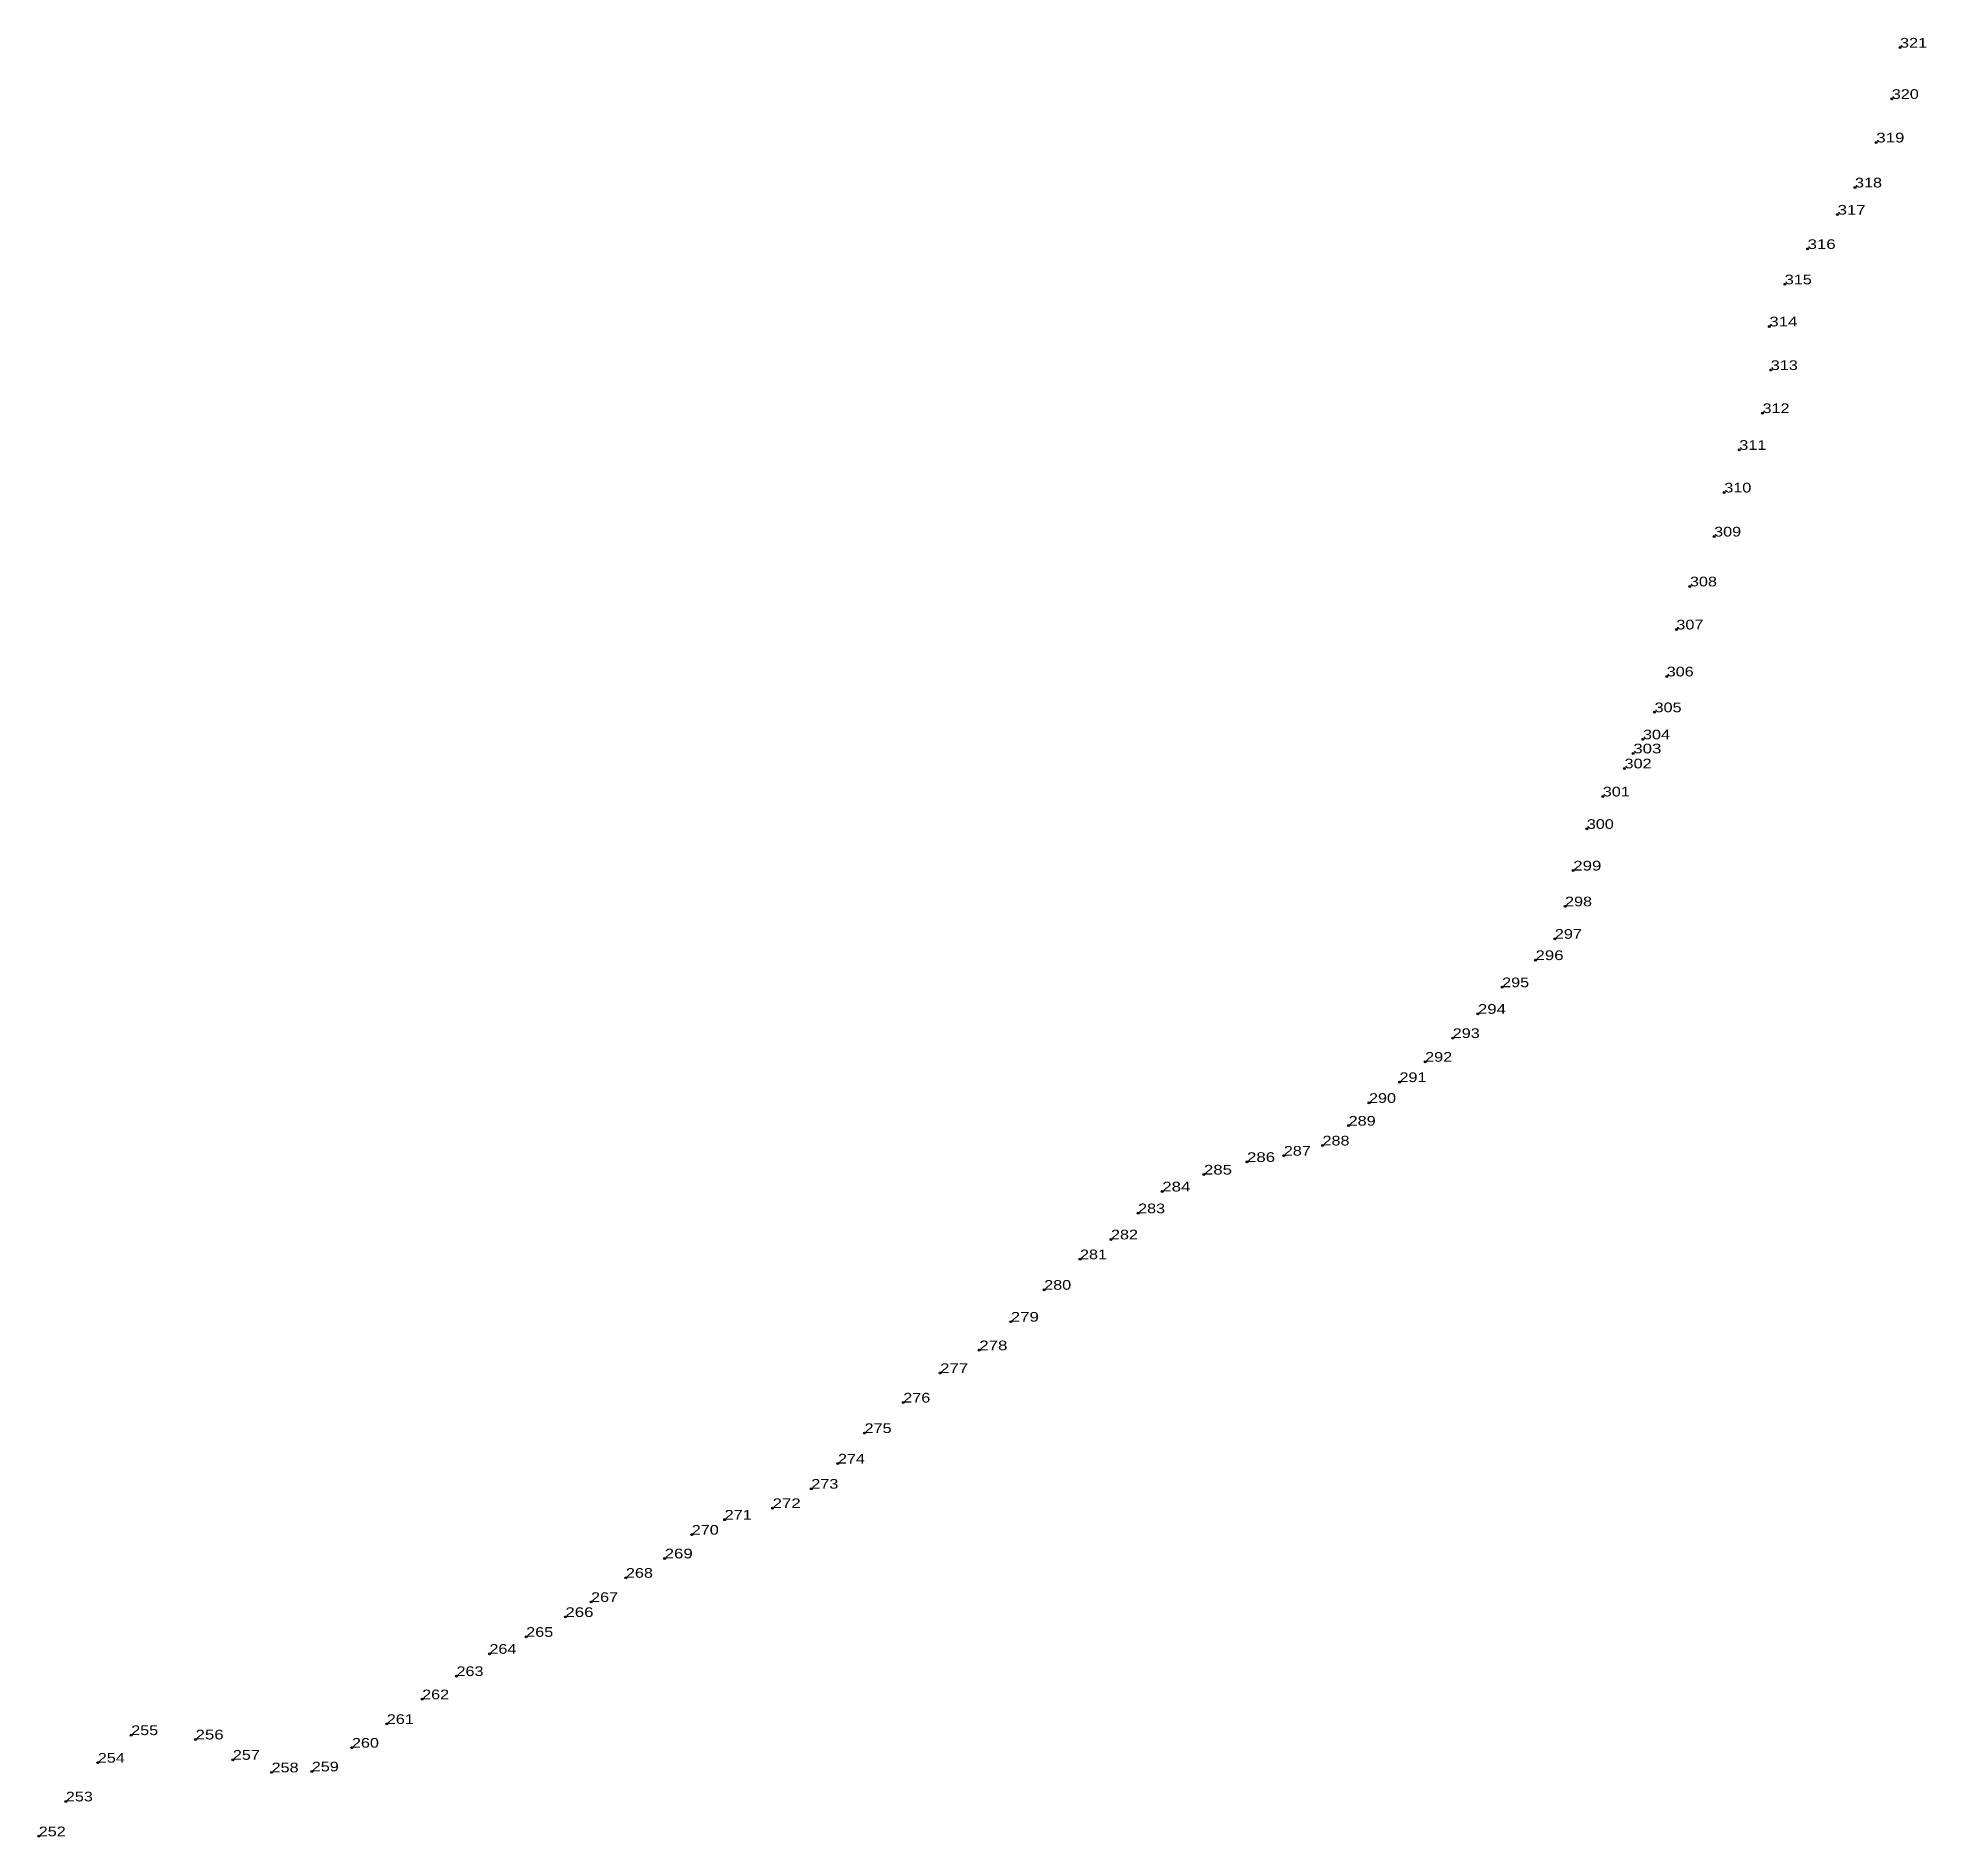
# Model space of a CAD drawing. Header units: metres. Extents: x 545293 to 553149, y 1818298 to 1839666.
# Drawn here: x 551652.35 to 551691.36, y 1818309.78 to 1818346.95 of the extents above; entities that cross this region are included whole.
import ezdxf

# ---------------------------------------------------------------- set-up
doc = ezdxf.new("R2010")
doc.units = ezdxf.units.M
doc.header["$LTSCALE"] = 0.08
doc.header["$PDMODE"] = 32
doc.header["$PDSIZE"] = 0.04
doc.layers.add('12', color=7, linetype='Continuous', lineweight=13)
doc.layers.add('7', color=7, linetype='Continuous')

msp = doc.modelspace()

# ---------------------------------------------------------------- texts
at = {"layer": '12'}
for s, width, p in [('321', 1.25, (551690.82, 1818346.75)), ('320', 1.25, (551690.65, 1818345.69)), ('319', 1.3, (551690.33, 1818344.79)), ('318', 1.25, (551689.89, 1818343.86)), ('317', 1.3, (551689.53, 1818343.3)), ('316', 1.3, (551688.91, 1818342.59)), ('315', 1.25, (551688.44, 1818341.86)), ('314', 1.3, (551688.12, 1818340.99)), ('313', 1.25, (551688.15, 1818340.09)), ('312', 1.25, (551687.98, 1818339.2)), ('311', 1.25, (551687.5, 1818338.44)), ('310', 1.25, (551687.19, 1818337.56)), ('309', 1.25, (551686.98, 1818336.65)), ('308', 1.25, (551686.48, 1818335.62)), ('307', 1.25, (551686.2, 1818334.73)), ('306', 1.25, (551686, 1818333.76)), ('305', 1.25, (551685.75, 1818333.02)), ('304', 1.25, (551685.51, 1818332.46)), ('303', 1.3, (551685.31, 1818332.17)), ('302', 1.25, (551685.13, 1818331.86)), ('301', 1.25, (551684.68, 1818331.28)), ('300', 1.25, (551684.35, 1818330.61)), ('299', 1.3, (551684.07, 1818329.75)), ('298', 1.25, (551683.9, 1818329.01)), ('297', 1.25, (551683.69, 1818328.34)), ('296', 1.3, (551683.29, 1818327.9)), ('295', 1.25, (551682.6, 1818327.34)), ('294', 1.3, (551682.1, 1818326.79)), ('293', 1.25, (551681.58, 1818326.29)), ('292', 1.25, (551681.01, 1818325.8)), ('291', 1.25, (551680.48, 1818325.38)), ('290', 1.25, (551679.85, 1818324.95)), ('289', 1.25, (551679.43, 1818324.48)), ('286', 1.3, (551677.33, 1818323.73)), ('287', 1.25, (551678.09, 1818323.86)), ('288', 1.25, (551678.89, 1818324.07)), ('285', 1.3, (551676.44, 1818323.47)), ('284', 1.3, (551675.58, 1818323.12)), ('283', 1.25, (551675.08, 1818322.67)), ('282', 1.25, (551674.52, 1818322.13)), ('281', 1.25, (551673.88, 1818321.72)), ('280', 1.25, (551673.14, 1818321.09)), ('279', 1.3, (551672.45, 1818320.43)), ('278', 1.3, (551671.8, 1818319.84)), ('277', 1.3, (551670.99, 1818319.37)), ('276', 1.25, (551670.23, 1818318.76)), ('275', 1.25, (551669.43, 1818318.13)), ('274', 1.25, (551668.88, 1818317.5)), ('273', 1.25, (551668.33, 1818316.98)), ('271', 1.25, (551666.54, 1818316.34)), ('272', 1.3, (551667.53, 1818316.58)), ('270', 1.25, (551665.86, 1818316.03)), ('269', 1.3, (551665.3, 1818315.54)), ('268', 1.25, (551664.5, 1818315.14)), ('267', 1.25, (551663.78, 1818314.64)), ('266', 1.3, (551663.25, 1818314.33)), ('264', 1.25, (551661.68, 1818313.57)), ('265', 1.25, (551662.44, 1818313.92)), ('263', 1.25, (551661, 1818313.11)), ('262', 1.25, (551660.29, 1818312.63)), ('261', 1.25, (551659.56, 1818312.12)), ('255', 1.25, (551654.28, 1818311.89)), ('256', 1.3, (551655.61, 1818311.8)), ('260', 1.25, (551658.84, 1818311.63)), ('254', 1.25, (551653.59, 1818311.32)), ('257', 1.25, (551656.38, 1818311.38)), ('258', 1.25, (551657.18, 1818311.12)), ('259', 1.25, (551658.01, 1818311.14)), ('253', 1.25, (551652.93, 1818310.52)), ('252', 1.25, (551652.37, 1818309.8))]:
    msp.add_text(s, height=0.2, dxfattribs=dict(at, width=width)).set_placement(p)

# ---------------------------------------------------------------- linework, layer by layer
at = {"layer": '7'}
for p in [(551690.82, 1818346.75), (551690.65, 1818345.69), (551690.33, 1818344.79), (551689.89, 1818343.86), (551689.53, 1818343.3), (551688.91, 1818342.59), (551688.44, 1818341.86), (551688.12, 1818340.99), (551688.15, 1818340.09), (551687.98, 1818339.2), (551687.5, 1818338.44), (551687.19, 1818337.56), (551686.98, 1818336.65), (551686.48, 1818335.62), (551686.2, 1818334.73), (551686, 1818333.76), (551685.75, 1818333.02), (551685.31, 1818332.17), (551685.51, 1818332.46), (551685.13, 1818331.86), (551684.68, 1818331.28), (551684.35, 1818330.61), (551684.07, 1818329.75), (551683.9, 1818329.01), (551683.69, 1818328.34), (551683.29, 1818327.9), (551682.6, 1818327.34), (551682.1, 1818326.79), (551681.58, 1818326.29), (551681.01, 1818325.8), (551680.48, 1818325.38), (551679.85, 1818324.95), (551679.43, 1818324.48), (551678.89, 1818324.07), (551677.33, 1818323.73), (551678.09, 1818323.86), (551675.58, 1818323.12), (551676.44, 1818323.47), (551675.08, 1818322.67), (551674.52, 1818322.13), (551673.88, 1818321.72), (551673.14, 1818321.09), (551672.45, 1818320.43), (551671.8, 1818319.84), (551670.99, 1818319.37), (551670.23, 1818318.76), (551669.43, 1818318.13), (551668.88, 1818317.5), (551668.33, 1818316.98), (551667.53, 1818316.58), (551666.54, 1818316.34), (551665.86, 1818316.03), (551665.3, 1818315.54), (551664.5, 1818315.14), (551663.78, 1818314.64), (551663.25, 1818314.33), (551662.44, 1818313.92), (551661.68, 1818313.57), (551661, 1818313.11), (551660.29, 1818312.63), (551654.28, 1818311.89), (551659.56, 1818312.12), (551655.61, 1818311.8), (551658.84, 1818311.63), (551653.59, 1818311.32), (551656.38, 1818311.38), (551657.18, 1818311.12), (551658.01, 1818311.14), (551652.93, 1818310.52), (551652.37, 1818309.8)]:
    msp.add_point(p, dxfattribs=at)

msp.set_redraw_order([(e.dxf.handle, doc.entitydb.next_handle()) for e in msp.query("TEXT MTEXT ATTDEF DIMENSION ARC_DIMENSION")])  # texts and dimensions are drawn at this point

doc.saveas('drawing.dxf')
